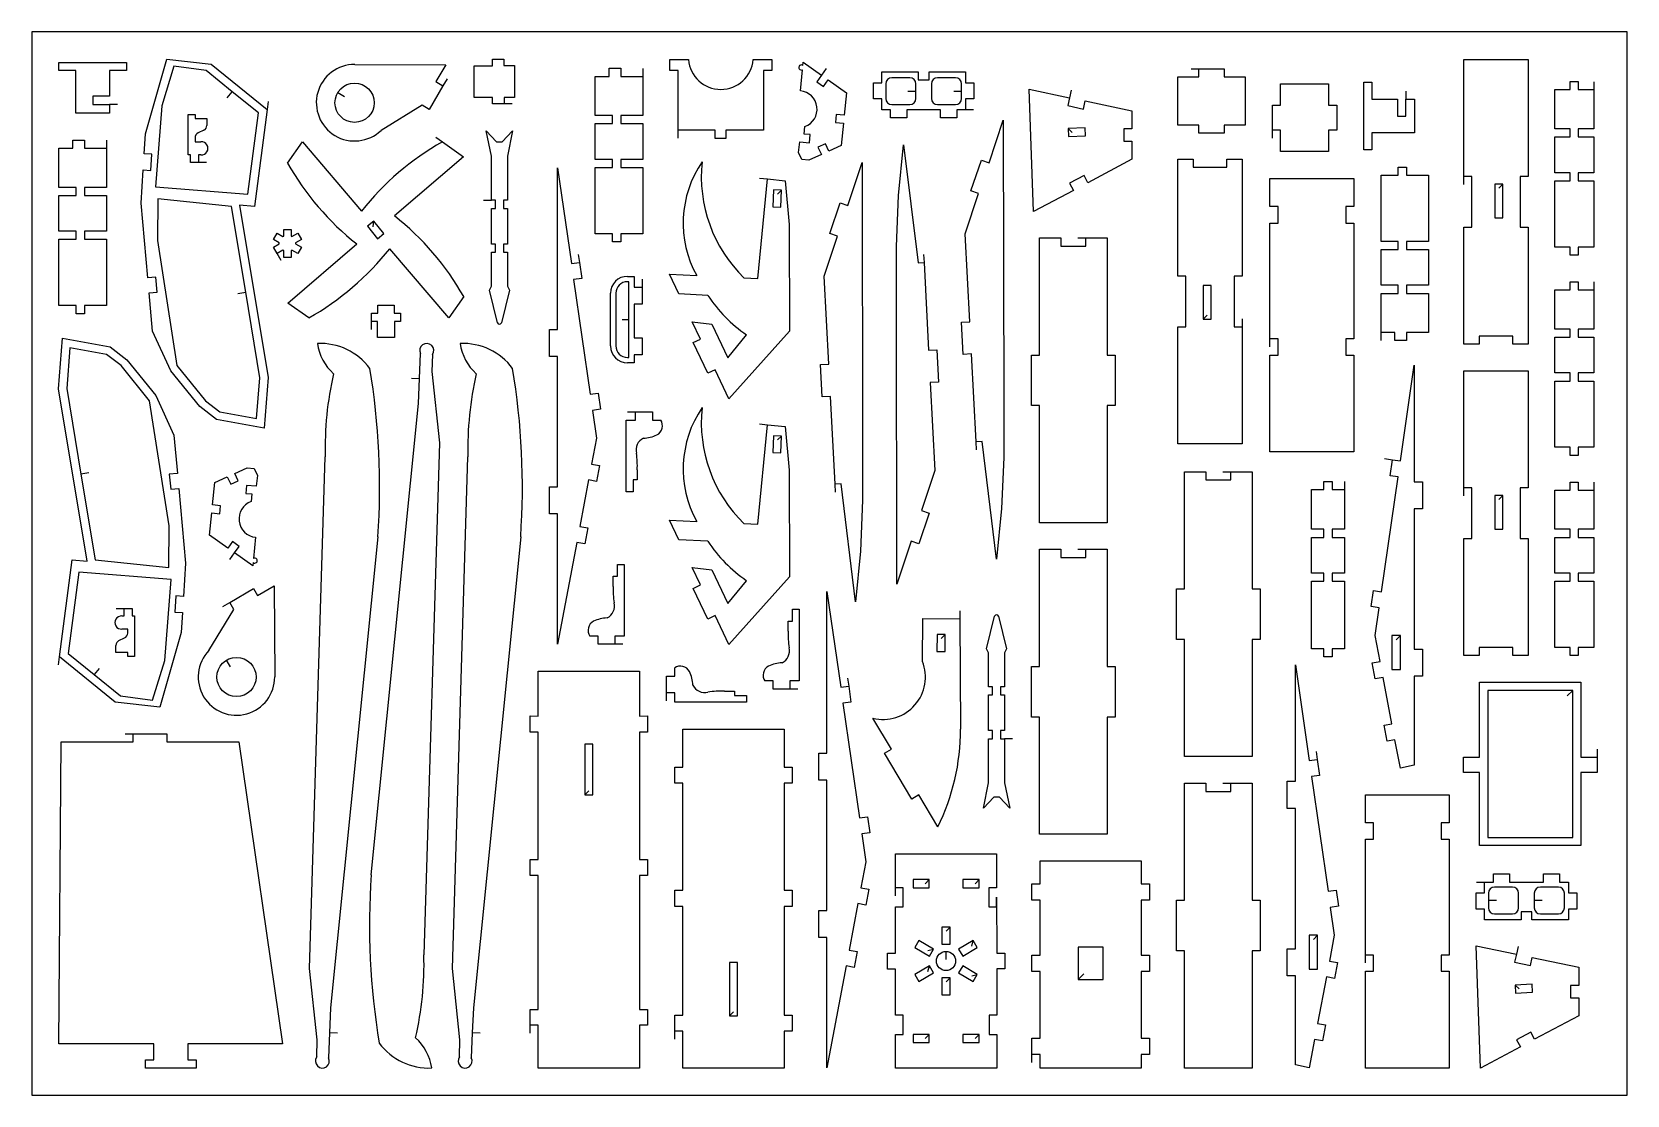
# Model space of a CAD drawing. Extents: x 0 to 600, y 0 to 400.
import ezdxf

# ---------------------------------------------------------------- set-up
doc = ezdxf.new("R2010")
doc.units = 0
doc.header["$MEASUREMENT"] = 0
doc.layers.add('DEFAULT', color=7, linetype='Continuous')
doc.layers.add('Layer1', color=150, linetype='Continuous')

msp = doc.modelspace()

# ---------------------------------------------------------------- linework, layer by layer
at = {"layer": 'DEFAULT'}
for p, q in [((10.1777, 385.4569), (10.1777, 388.5049)), ((10.1777, 388.5049), (35.5777, 388.5049)), ((16.5277, 385.4569), (10.1777, 385.4569)), ((16.5277, 369.479), (16.5277, 385.4569)), ((35.5777, 385.4569), (29.2277, 385.4569)), ((29.2277, 385.4569), (29.2277, 375.7978)), ((35.5777, 388.5049), (35.5777, 385.4569)), ((42.6801, 361.6898), (50.7236, 389.7409)), ((53.4309, 387.0684), (48.8713, 372.2217)), ((50.7236, 389.7409), (67.4884, 387.85)), ((65.5658, 385.485), (53.4309, 387.0684)), ((75.3846, 377.5028), (65.5658, 385.485)), ((67.4884, 387.85), (88.4459, 370.8127)), ((121.4522, 387.7471), (155.6787, 387.5555)), ((155.6787, 387.5555), (151.988, 381.2899)), ((166.3038, 375.3154), (166.3038, 387.2057)), ((166.3038, 387.2057), (173.2301, 387.2057)), ((173.2301, 387.2057), (173.2301, 389.7205)), ((173.2301, 389.7205), (177.5629, 389.7205)), ((177.5629, 389.7205), (177.5629, 387.3474)), ((177.5629, 387.3474), (181.5683, 387.3474)), ((181.5683, 387.3474), (181.5683, 375.3153)), ((217.1695, 383.2807), (217.1695, 386.3287)), ((217.1695, 386.3287), (221.4669, 386.3287)), ((221.4669, 386.3287), (221.4669, 383.2807)), ((229.8125, 386.2807), (229.8125, 383.2808)), ((239.9903, 385.5226), (239.9903, 389.5866)), ((239.9903, 389.5866), (246.9255, 389.5866)), ((243.0383, 385.5226), (239.9903, 385.5226)), ((243.0383, 363.0005), (243.0383, 385.5226)), ((271.3191, 389.5866), (278.2544, 389.5866)), ((278.2544, 385.5226), (275.2064, 385.5226)), ((275.2064, 385.5226), (275.2064, 363.0005)), ((278.2544, 389.5866), (278.2544, 385.5226)), ((289.1047, 377.8535), (289.8676, 385.7765)), ((290.0197, 387.3566), (290.1427, 388.6339)), ((290.1427, 388.6339), (297.0027, 383.7407)), ((298.7449, 386.183), (297.0027, 383.7408)), ((319.6418, 380.8907), (319.6418, 384.9801)), ((319.6418, 384.9801), (333.3872, 384.9801)), ((333.3872, 384.9801), (333.3872, 381.9321)), ((337.4512, 381.9321), (337.4512, 384.9801)), ((337.4512, 384.9801), (351.1965, 384.9801)), ((351.1965, 384.9801), (351.1965, 380.8907)), ((435.9756, 386.1232), (438.9756, 386.1232)), ((438.9756, 386.1232), (448.4243, 386.1232)), ((438.9756, 383.0752), (438.9756, 386.1232)), ((448.4243, 386.1232), (448.4243, 383.0752)), ((538.5961, 345.6032), (538.5961, 389.6613)), ((538.5961, 389.6613), (562.8065, 389.6613)), ((562.8065, 389.6613), (562.8065, 345.6032)), ((154.6142, 379.7428), (149.3803, 370.8574)), ((151.988, 381.2899), (154.6142, 379.7429)), ((156.1368, 382.3277), (154.6142, 379.7428)), ((211.9192, 368.5487), (211.9192, 383.2807)), ((211.9192, 383.2807), (217.1695, 383.2807)), ((221.4669, 383.2807), (229.8125, 383.2807)), ((229.8125, 383.2808), (229.8125, 368.5488)), ((297.0027, 383.7408), (295.2328, 381.2592)), ((295.2328, 381.2592), (297.7143, 379.4893)), ((297.7143, 379.4893), (299.4843, 381.9708)), ((299.4843, 381.9708), (306.3442, 377.0775)), ((316.5213, 374.7947), (316.5213, 380.8907)), ((316.5213, 380.8907), (319.6418, 380.8907)), ((321.1308, 380.454), (321.1308, 374.9207)), ((330.1839, 382.74), (323.4168, 382.74)), ((332.4699, 377.6874), (332.4699, 380.454)), ((333.3872, 381.9321), (337.4512, 381.9321)), ((338.3685, 380.454), (338.3685, 374.9207)), ((347.4215, 382.74), (340.6545, 382.74)), ((349.7075, 377.6874), (349.7075, 380.454)), ((351.1965, 380.8907), (354.3171, 380.8907)), ((354.3171, 380.8907), (354.3171, 374.7947)), ((376.7785, 332.4147), (375.1311, 378.4119)), ((375.1311, 378.4119), (390.2374, 375.2033)), ((390.8774, 378.1341), (390.2374, 375.2032)), ((431, 364.9609), (431, 383.0752)), ((431, 383.0752), (438.9756, 383.0752)), ((448.4243, 383.0752), (456.3999, 383.0752)), ((456.3999, 383.0752), (456.3999, 364.9609)), ((469.6257, 372.4294), (469.6257, 380.4049)), ((469.6257, 380.4049), (487.7401, 380.4049)), ((487.7401, 380.4049), (487.7401, 372.4294)), ((500.9655, 355.654), (500.9655, 381.054)), ((500.9655, 381.054), (504.0135, 381.054)), ((504.0135, 381.054), (504.0135, 374.7039)), ((572.8113, 363.5356), (572.8113, 378.2675)), ((572.8113, 378.2675), (578.6049, 378.2675)), ((578.6049, 378.2675), (578.6049, 381.3156)), ((578.6049, 381.3156), (581.6528, 381.3156)), ((581.6528, 381.3156), (581.6528, 378.2675)), ((581.6528, 378.2675), (587.4464, 378.2675)), ((587.4464, 381.2675), (587.4464, 378.2675)), ((587.4464, 378.2675), (587.4464, 363.5356)), ((29.2277, 375.7978), (22.8777, 375.7978)), ((22.8777, 375.7978), (22.8777, 372.6553)), ((22.8777, 372.6553), (29.2277, 372.6553)), ((32.2277, 372.6553), (29.2277, 372.6553)), ((29.2277, 372.6553), (29.2277, 369.479)), ((48.8713, 372.2217), (46.4297, 341.7189)), ((73.4922, 375.1749), (75.3846, 377.5028)), ((85.2035, 369.5206), (75.3846, 377.5028)), ((88.8341, 373.7875), (88.4459, 370.8127)), ((117.5928, 375.5794), (115.0079, 377.102)), ((146.754, 372.4043), (131.3297, 362.9604)), ((149.3803, 370.8574), (146.754, 372.4043)), ((173.1997, 375.3154), (166.3038, 375.3154)), ((173.1997, 372.9931), (173.1997, 375.3154)), ((177.6638, 372.9931), (173.1997, 372.9931)), ((181.5683, 375.3153), (177.6638, 375.3153)), ((177.6638, 375.3153), (177.6638, 372.993)), ((180.6638, 372.9931), (177.6638, 372.9931)), ((306.3442, 377.0775), (305.5367, 368.6899)), ((319.6418, 374.7947), (316.5213, 374.7947)), ((319.6418, 370.7053), (319.6418, 374.7947)), ((323.4168, 372.6347), (330.1839, 372.6347)), ((329.4699, 377.6874), (332.4699, 377.6874)), ((332.4699, 374.9207), (332.4699, 377.6874)), ((340.6545, 372.6347), (347.4215, 372.6347)), ((346.7075, 377.6874), (349.7075, 377.6874)), ((349.7075, 374.9207), (349.7075, 377.6874)), ((354.3171, 374.7947), (351.1965, 374.7947)), ((351.1965, 374.7947), (351.1965, 370.7053)), ((390.2374, 375.2032), (389.5968, 372.2691)), ((389.5968, 372.2691), (395.551, 370.9879)), ((395.551, 370.9879), (396.1916, 374.0134)), ((396.1916, 374.0134), (413.6774, 370.3472)), ((466.5777, 362.9806), (466.5777, 372.4294)), ((466.5777, 372.4294), (469.6257, 372.4294)), ((487.7401, 372.4294), (490.7881, 372.4294)), ((490.7881, 372.4294), (490.7881, 362.9806)), ((504.0135, 374.7039), (513.6727, 374.7039)), ((513.6727, 374.7039), (513.6727, 368.3539)), ((516.8152, 377.704), (516.8152, 374.704)), ((516.8152, 374.704), (519.9915, 374.704)), ((516.8152, 368.3539), (516.8152, 374.7039)), ((519.9915, 374.704), (519.9915, 362.004)), ((29.2277, 369.479), (16.5277, 369.479)), ((58.8072, 353.7038), (58.8072, 368.9571)), ((58.8072, 368.9571), (61.3708, 368.9571)), ((61.3708, 368.9571), (61.3708, 367.4331)), ((61.3708, 367.4331), (65.813, 367.4331)), ((65.813, 367.4331), (65.813, 364.8051)), ((81.2124, 338.9346), (85.2035, 369.5206)), ((88.4459, 370.8127), (83.6834, 334.3151)), ((218.4189, 368.5487), (211.9192, 368.5487)), ((218.4189, 365.5007), (218.4189, 368.5487)), ((229.8125, 368.5488), (221.4669, 368.5488)), ((221.4669, 368.5488), (221.4669, 365.5008)), ((302.5027, 368.9821), (302.2105, 365.9481)), ((305.5367, 368.6899), (302.5027, 368.9821)), ((322.9699, 370.7053), (319.6418, 370.7053)), ((322.9699, 367.6573), (322.9699, 370.7053)), ((329.054, 367.6573), (322.9699, 367.6573)), ((341.7844, 370.7053), (329.054, 370.7053)), ((329.054, 370.7053), (329.054, 367.6573)), ((341.7844, 367.6573), (341.7844, 370.7053)), ((347.8685, 367.6573), (341.7844, 367.6573)), ((351.1965, 370.7053), (347.8685, 370.7053)), ((347.8685, 370.7053), (347.8685, 367.6573)), ((354.1965, 370.7053), (351.1965, 370.7053)), ((359.9999, 350.7028), (365.3824, 366.8384)), ((365.3824, 366.8384), (365.5244, 258.794)), ((413.6774, 370.3472), (413.6774, 363.4724)), ((513.6727, 368.3539), (516.8152, 368.3539)), ((42.2171, 354.1509), (42.6801, 361.6898)), ((61.3708, 360.1276), (61.3708, 358.6501)), ((64.6519, 362.9692), (62.5319, 361.9635)), ((151.9303, 360.3673), (154.3825, 358.6393)), ((172.8194, 353.2397), (170.907, 362.821)), ((170.907, 362.821), (174.7935, 358.6044)), ((176.8727, 358.6044), (180.7592, 362.821)), ((180.7592, 362.821), (178.8468, 353.2397)), ((211.9192, 352.0353), (211.9192, 365.5007)), ((211.9192, 365.5007), (218.4189, 365.5007)), ((221.4669, 365.5008), (229.8125, 365.5008)), ((229.8125, 365.5008), (229.8125, 352.0353)), ((243.0383, 360.0005), (243.0383, 363.0005)), ((256.9657, 363.0005), (243.0383, 363.0005)), ((256.9657, 359.9525), (256.9657, 363.0005)), ((275.2064, 363.0005), (261.0297, 363.0005)), ((261.0297, 363.0005), (261.0297, 359.9525)), ((290.5107, 361.5549), (290.7838, 364.3917)), ((292.7556, 361.3387), (290.5107, 361.5549)), ((292.4634, 358.3048), (292.7556, 361.3387)), ((302.2105, 365.9481), (305.2444, 365.6559)), ((305.2444, 365.6559), (304.4369, 357.2683)), ((396.1916, 363.9354), (389.7798, 363.6555)), ((391.3362, 362.2101), (389.7798, 363.6555)), ((389.7798, 363.6555), (389.8713, 360.6353)), ((389.8713, 360.6353), (396.2832, 360.9098)), ((396.2832, 360.9098), (396.1916, 363.9354)), ((413.6774, 363.4724), (410.6573, 363.4724)), ((410.6573, 363.4724), (410.6573, 358.8911)), ((438.9756, 364.9609), (431, 364.9609)), ((438.9756, 361.9129), (438.9756, 364.9609)), ((448.4243, 361.9129), (438.9756, 361.9129)), ((456.3999, 364.9609), (448.4243, 364.9609)), ((448.4243, 364.9609), (448.4243, 361.9129)), ((466.5777, 359.9806), (466.5777, 362.9806)), ((469.6257, 362.9806), (466.5777, 362.9806)), ((469.6257, 355.005), (469.6257, 362.9806)), ((490.7881, 362.9806), (487.7401, 362.9806)), ((487.7401, 362.9806), (487.7401, 355.005)), ((519.9915, 362.004), (504.0135, 362.004)), ((504.0135, 362.004), (504.0135, 355.654)), ((578.6049, 363.5356), (572.8113, 363.5356)), ((572.8113, 347.0222), (572.8113, 360.4875)), ((572.8113, 360.4875), (578.6049, 360.4875)), ((578.6049, 360.4875), (578.6049, 363.5356)), ((587.4464, 363.5356), (581.6529, 363.5356)), ((581.6529, 363.5356), (581.6529, 360.4875)), ((581.6529, 360.4875), (587.4464, 360.4875)), ((587.4464, 360.4875), (587.4464, 347.0222)), ((10.1777, 341.5212), (10.1777, 356.2532)), ((10.1777, 356.2532), (15.4281, 356.2532)), ((15.4281, 356.2532), (15.4281, 359.3012)), ((15.4281, 359.3012), (19.7255, 359.3012)), ((19.7255, 359.3012), (19.7255, 356.2532)), ((19.7255, 356.2532), (28.0711, 356.2532)), ((28.0711, 359.2532), (28.0711, 356.2532)), ((28.0711, 356.2532), (28.0711, 341.5212)), ((45.1104, 353.9702), (42.2171, 354.1509)), ((61.3708, 358.6501), (63.5919, 358.6501)), ((96.1518, 350.6198), (101.7647, 358.5848)), ((101.7647, 358.5848), (123.9678, 332.5855)), ((154.3825, 358.6393), (162.3476, 353.0262)), ((174.7935, 358.6044), (176.8727, 358.6044)), ((261.0297, 359.9525), (256.9657, 359.9525)), ((288.3932, 354.5645), (288.7875, 358.6587)), ((289.5894, 351.9398), (288.3932, 354.5645)), ((288.7875, 358.6587), (292.4634, 358.3048)), ((298.4384, 357.8842), (295.6649, 356.6202)), ((295.6649, 356.6202), (296.9287, 353.8467)), ((299.7024, 355.1107), (298.4384, 357.8842)), ((304.4369, 357.2683), (299.7024, 355.1107)), ((326.015, 338.4101), (327.8465, 357.482)), ((327.8465, 357.482), (333.2916, 313.1628)), ((410.6573, 358.8911), (413.6774, 358.8911)), ((413.6774, 358.8911), (413.6774, 352.1132)), ((487.7401, 355.005), (469.6257, 355.005)), ((504.0135, 355.654), (500.9655, 355.654)), ((41.075, 335.552), (41.8435, 348.0664)), ((41.8435, 348.0664), (44.7304, 347.8861)), ((44.7304, 347.8861), (45.1104, 353.9702)), ((59.6756, 353.7038), (58.8072, 353.7038)), ((59.6756, 350.8606), (59.6756, 353.7038)), ((62.7236, 350.8606), (59.6756, 350.8606)), ((63.5919, 353.7038), (62.7236, 353.7038)), ((62.7236, 353.7038), (62.7236, 350.8606)), ((65.7236, 350.8606), (62.7236, 350.8606)), ((162.3476, 353.0262), (136.3483, 330.8232)), ((172.8194, 336.6511), (172.8194, 353.2397)), ((178.8468, 353.2397), (178.8468, 336.6511)), ((197.7099, 288.0017), (197.7099, 348.9138)), ((197.7099, 348.9138), (202.9024, 312.8531)), ((218.4189, 352.0353), (211.9192, 352.0353)), ((211.9192, 324.0483), (211.9192, 348.9873)), ((211.9192, 348.9873), (218.4189, 348.9873)), ((218.4189, 348.9873), (218.4189, 352.0353)), ((229.8125, 352.0353), (221.4669, 352.0353)), ((221.4669, 352.0353), (221.4669, 348.9873)), ((221.4669, 348.9873), (229.8125, 348.9873)), ((229.8125, 348.9873), (229.8125, 324.0483)), ((292.1942, 351.689), (289.5894, 351.9398)), ((296.9287, 353.8467), (292.1942, 351.689)), ((306.9359, 334.7319), (312.3185, 350.8675)), ((312.3185, 350.8675), (312.4604, 242.8231)), ((353.1844, 340.1458), (357.1093, 351.6837)), ((357.1093, 351.6837), (359.9999, 350.7028)), ((413.6774, 352.1132), (397.1068, 343.2249)), ((431, 308.1082), (431, 352.1664)), ((431, 352.1664), (436.7551, 352.1664)), ((436.7551, 352.1664), (436.7551, 349.1183)), ((436.7551, 349.1183), (449.4551, 349.1183)), ((449.4551, 349.1183), (449.4551, 352.1664)), ((449.4551, 352.1664), (455.2103, 352.1664)), ((455.2103, 352.1664), (455.2103, 308.1082)), ((513.9372, 346.0998), (513.9372, 349.1485)), ((513.9372, 349.1485), (516.9859, 349.1485)), ((516.9859, 349.1485), (516.9859, 346.0998)), ((272.9908, 307.2278), (276.6567, 344.6772)), ((273.671, 344.9694), (276.6567, 344.6772)), ((276.6567, 344.6772), (283.3871, 344.0183)), ((283.3871, 344.0183), (284.806, 327.5717)), ((395.734, 345.9759), (390.3289, 343.0419)), ((390.3289, 343.0419), (391.7933, 340.3824)), ((397.1068, 343.2249), (395.734, 345.9759)), ((465.684, 334.2498), (465.684, 344.8271)), ((465.684, 344.8271), (497.2631, 344.8271)), ((497.2631, 344.8271), (497.2631, 334.2498)), ((507.4407, 321.1801), (507.4407, 346.0998)), ((507.4407, 346.0998), (513.9372, 346.0998)), ((516.9859, 346.0998), (525.3306, 346.0998)), ((525.3306, 346.0998), (525.3306, 321.1801)), ((538.5961, 342.6032), (538.5961, 345.6032)), ((541.6441, 345.6032), (538.5961, 345.6032)), ((541.6441, 326.5533), (541.6441, 345.6032)), ((553.3138, 342.7666), (550.2659, 342.7666)), ((550.2659, 342.7666), (550.2659, 330.0666)), ((551.7899, 341.2426), (553.3138, 342.7666)), ((553.3138, 330.0666), (553.3138, 342.7666)), ((562.8065, 345.6032), (559.7585, 345.6032)), ((559.7585, 345.6032), (559.7585, 326.5533)), ((578.6049, 347.0222), (572.8113, 347.0222)), ((572.8113, 319.0352), (572.8113, 343.9742)), ((572.8113, 343.9742), (578.6049, 343.9742)), ((578.6049, 343.9742), (578.6049, 347.0222)), ((587.4464, 347.0222), (581.6529, 347.0222)), ((581.6529, 347.0222), (581.6529, 343.9742)), ((581.6529, 343.9742), (587.4464, 343.9742)), ((587.4464, 343.9742), (587.4464, 319.0352)), ((16.6775, 341.5212), (10.1777, 341.5212)), ((10.1778, 325.0078), (10.1778, 338.4732)), ((10.1778, 338.4732), (16.6775, 338.4732)), ((16.6775, 338.4732), (16.6775, 341.5212)), ((28.0711, 341.5212), (19.7255, 341.5212)), ((19.7255, 341.5212), (19.7255, 338.4732)), ((19.7255, 338.4732), (28.0711, 338.4732)), ((28.0711, 338.4732), (28.0711, 325.0078)), ((46.4297, 341.7189), (81.2124, 338.9346)), ((47.3513, 337.2338), (47.2259, 321.5264)), ((75.094, 334.2645), (47.3513, 337.2338)), ((169.8192, 336.6509), (172.8192, 336.6509)), ((174.3432, 336.6511), (172.8192, 336.6511)), ((174.3432, 333.6031), (174.3432, 336.6511)), ((178.8468, 336.6511), (177.3228, 336.6511)), ((177.3228, 336.6511), (177.3228, 333.6031)), ((278.9515, 340.5378), (278.6703, 334.194)), ((281.9965, 340.4029), (278.9515, 340.5378)), ((280.4065, 338.9478), (281.9965, 340.4029)), ((281.7153, 334.0591), (281.9965, 340.4029)), ((325.1791, 319.2489), (326.015, 338.4101)), ((351.048, 324.0305), (356.0667, 339.1645)), ((356.0667, 339.1645), (353.1844, 340.1458)), ((391.7933, 340.3824), (376.7785, 332.4147)), ((43.6019, 307.4973), (41.075, 335.552)), ((80.4233, 302.0447), (75.094, 334.2645)), ((83.6834, 334.3151), (78.1011, 334.7619)), ((78.1011, 334.7619), (88.8208, 269.954)), ((172.8192, 320.1375), (172.8192, 333.6031)), ((172.8192, 333.6031), (174.3432, 333.6031)), ((177.3228, 333.6031), (178.8468, 333.6031)), ((178.8468, 333.6031), (178.8468, 320.1375)), ((278.6703, 334.194), (281.7153, 334.0591)), ((300.1203, 324.1749), (304.0452, 335.7128)), ((304.0452, 335.7128), (306.9359, 334.7319)), ((468.8036, 334.2498), (465.684, 334.2498)), ((468.8036, 328.0919), (468.8036, 334.2498)), ((497.2631, 334.2498), (494.225, 334.2498)), ((494.225, 334.2498), (494.225, 328.0919)), ((550.2659, 330.0666), (553.3138, 330.0666)), ((16.6775, 325.0078), (10.1778, 325.0078)), ((16.6775, 321.9598), (16.6775, 325.0078)), ((28.0711, 325.0078), (19.7255, 325.0078)), ((19.7255, 325.0078), (19.7255, 321.9598)), ((90.8458, 321.8763), (92.2174, 324.2519)), ((92.2174, 324.2519), (94.3818, 323.0023)), ((94.7307, 323.2038), (94.7307, 325.703)), ((94.7307, 325.703), (97.4739, 325.703)), ((97.4739, 325.703), (97.4739, 323.2038)), ((97.8227, 323.0023), (99.9871, 324.2519)), ((99.9871, 324.2519), (101.3587, 321.8763)), ((128.5504, 328.8486), (126.1754, 326.9381)), ((126.1754, 326.9381), (130.0034, 322.1795)), ((128.3181, 326.7058), (128.5504, 328.8486)), ((132.3783, 324.09), (128.5504, 328.8486)), ((130.0034, 322.1795), (132.3783, 324.09)), ((218.4189, 324.0483), (211.9192, 324.0483)), ((218.4189, 321.0003), (218.4189, 324.0483)), ((229.8125, 324.0483), (221.4669, 324.0483)), ((221.4669, 324.0483), (221.4669, 321.0003)), ((284.806, 327.5717), (284.9341, 287.408)), ((303.0027, 323.1936), (300.1203, 324.1749)), ((352.78, 290.9821), (351.048, 324.0305)), ((465.684, 284.4828), (465.684, 328.0919)), ((465.684, 328.0919), (468.8036, 328.0919)), ((494.225, 328.0919), (497.2631, 328.0919)), ((497.2631, 328.0919), (497.2631, 284.4828)), ((538.5961, 282.4951), (538.5961, 326.5533)), ((538.5961, 326.5533), (541.6441, 326.5533)), ((559.7585, 326.5533), (562.8065, 326.5533)), ((562.8065, 326.5533), (562.8065, 282.4951)), ((10.1778, 297.0208), (10.1778, 321.9598)), ((10.1778, 321.9598), (16.6775, 321.9598)), ((19.7255, 321.9598), (28.0711, 321.9598)), ((28.0711, 321.9598), (28.0711, 297.0208)), ((47.2259, 321.5264), (54.5733, 274.4627)), ((93.0102, 320.6266), (90.8458, 321.8763)), ((90.8458, 318.9742), (93.0102, 320.2238)), ((92.2174, 316.5985), (90.8458, 318.9742)), ((93.0102, 320.2238), (93.0102, 320.6266)), ((94.3818, 323.0023), (94.7307, 323.2038)), ((96.2062, 298.0019), (122.2054, 320.205)), ((97.4739, 323.2038), (97.8227, 323.0023)), ((101.3587, 321.8763), (99.1943, 320.6266)), ((99.1943, 320.6266), (99.1943, 320.2238)), ((99.1943, 320.2238), (101.3587, 318.9742)), ((101.3587, 318.9742), (99.9871, 316.5985)), ((156.7891, 292.4434), (134.586, 318.4427)), ((174.3432, 320.1375), (172.8192, 320.1375)), ((174.3432, 317.0895), (174.3432, 320.1375)), ((178.8468, 320.1375), (177.3228, 320.1375)), ((177.3228, 320.1375), (177.3228, 317.0895)), ((221.4669, 321.0003), (218.4189, 321.0003)), ((297.9841, 308.0596), (303.0027, 323.1936)), ((325.1744, 300.2728), (325.1791, 319.2489)), ((379.0072, 278.4406), (379.0072, 322.491)), ((379.0072, 322.491), (386.9828, 322.491)), ((386.9828, 322.491), (386.9828, 319.443)), ((386.9828, 319.443), (396.4315, 319.443)), ((393.4316, 322.491), (396.4316, 322.491)), ((396.4315, 319.443), (396.4315, 322.491)), ((396.4316, 322.491), (404.4072, 322.491)), ((404.4072, 322.491), (404.4072, 278.4406)), ((513.9372, 321.1801), (507.4407, 321.1801)), ((507.4407, 304.6804), (507.4407, 318.1347)), ((507.4407, 318.1347), (513.9372, 318.1347)), ((513.9372, 318.1347), (513.9372, 321.1801)), ((525.3306, 321.1801), (516.9859, 321.1801)), ((516.9859, 321.1801), (516.9859, 318.1347)), ((516.9859, 318.1347), (525.3306, 318.1347)), ((525.3306, 318.1347), (525.3306, 304.6804)), ((578.6049, 319.0352), (572.8113, 319.0352)), ((578.6049, 315.9872), (578.6049, 319.0352)), ((587.4464, 319.0352), (581.6529, 319.0352)), ((581.6529, 319.0352), (581.6529, 315.9872)), ((94.3818, 317.8481), (92.2174, 316.5985)), ((93.7174, 314.0004), (92.2174, 316.5985)), ((94.7307, 317.6467), (94.3818, 317.8481)), ((94.7307, 315.1474), (94.7307, 317.6467)), ((97.4739, 315.1474), (94.7307, 315.1474)), ((97.8227, 317.8481), (97.4739, 317.6467)), ((97.4739, 317.6467), (97.4739, 315.1474)), ((99.9871, 316.5985), (97.8227, 317.8481)), ((172.8192, 304.3895), (172.8192, 317.0895)), ((172.8192, 317.0895), (174.3432, 317.0895)), ((177.3228, 317.0895), (178.8468, 317.0895)), ((178.8468, 317.0895), (178.8468, 304.3895)), ((202.9024, 312.8531), (205.9193, 313.2875)), ((205.4917, 316.2569), (205.9193, 313.2875)), ((205.9193, 313.2875), (206.7881, 307.2538)), ((333.2916, 313.1628), (335.5502, 313.2812)), ((335.3931, 316.2771), (335.5502, 313.2812)), ((335.5502, 313.2812), (337.2821, 280.2328)), ((581.6529, 315.9872), (578.6049, 315.9872)), ((46.6376, 307.7707), (43.6019, 307.4973)), ((47.1521, 302.0589), (46.6376, 307.7707)), ((206.7881, 307.2538), (203.7712, 306.8193)), ((203.7712, 306.8193), (209.9865, 263.656)), ((223.9878, 308.0369), (226.4985, 308.0369)), ((224.4665, 306.0049), (223.9878, 306.0049)), ((224.4665, 291.7595), (224.4665, 306.0049)), ((226.4985, 308.0369), (226.4985, 303.942)), ((229.5465, 306.942), (229.5465, 303.942)), ((243.3488, 301.3947), (239.8153, 308.8117)), ((239.8153, 308.8117), (250.0379, 308.3237)), ((267.8384, 307.4738), (272.9908, 307.2278)), ((299.716, 275.0112), (297.9841, 308.0596)), ((434.048, 308.1082), (431, 308.1082)), ((434.048, 289.0582), (434.048, 308.1082)), ((455.2103, 308.1082), (452.1623, 308.1082)), ((452.1623, 308.1082), (452.1623, 289.0582)), ((44.1164, 301.7855), (47.1521, 302.0589)), ((45.4116, 287.4054), (44.1164, 301.7855)), ((77.4636, 301.5552), (80.4233, 302.0447)), ((85.7527, 269.8249), (80.4233, 302.0447)), ((162.402, 300.4084), (156.7891, 292.4434)), ((172.065, 302.8733), (172.8192, 304.3895)), ((175.0931, 290.58), (172.065, 302.8733)), ((179.601, 302.8733), (176.5729, 290.58)), ((178.8468, 304.3895), (179.601, 302.8733)), ((217.6378, 281.832), (217.6378, 301.6869)), ((219.6698, 301.6869), (219.6698, 281.832)), ((226.4985, 303.942), (229.5465, 303.942)), ((229.5465, 303.942), (229.5465, 297.592)), ((254.2112, 300.8762), (243.3488, 301.3947)), ((325.3164, 192.2284), (325.1744, 300.2728)), ((443.5406, 304.5948), (440.4926, 304.5948)), ((440.4926, 304.5948), (440.4926, 291.8948)), ((443.5406, 291.8948), (443.5406, 304.5948)), ((513.9372, 304.6804), (507.4407, 304.6804)), ((507.4407, 286.9115), (507.4407, 301.6317)), ((507.4407, 301.6317), (513.9372, 301.6317)), ((513.9372, 301.6317), (513.9372, 304.6804)), ((525.3306, 304.6804), (516.9859, 304.6804)), ((516.9859, 304.6804), (516.9859, 301.6317)), ((516.9859, 301.6317), (525.3306, 301.6317)), ((525.3306, 301.6317), (525.3306, 286.9115)), ((572.8113, 288.2057), (572.8113, 302.9377)), ((572.8113, 302.9377), (578.6048, 302.9377)), ((578.6048, 302.9377), (578.6048, 305.9856)), ((578.6048, 305.9856), (581.6528, 305.9856)), ((581.6528, 305.9856), (581.6528, 302.9376)), ((581.6528, 302.9376), (587.4463, 302.9376)), ((587.4464, 305.9376), (587.4464, 302.9376)), ((587.4464, 302.9376), (587.4464, 288.2056)), ((16.6775, 297.0208), (10.1778, 297.0208)), ((16.6775, 293.9728), (16.6775, 297.0208)), ((28.0711, 297.0208), (19.7255, 297.0208)), ((19.7255, 297.0208), (19.7255, 293.9728)), ((104.1712, 292.3889), (96.2062, 298.0019)), ((127.7323, 291.0963), (127.7323, 294.1573)), ((127.7323, 294.1573), (130.1346, 294.1573)), ((130.1346, 294.1573), (130.1346, 297.2054)), ((130.1346, 297.2054), (136.2417, 297.2054)), ((136.2417, 297.2054), (136.2417, 294.1573)), ((136.2417, 294.1573), (138.6439, 294.1573)), ((138.6439, 294.1573), (138.6439, 291.0963)), ((229.5465, 297.592), (226.4985, 297.592)), ((226.4985, 297.592), (226.4985, 284.892)), ((19.7255, 293.9728), (16.6775, 293.9728)), ((127.7323, 288.0963), (127.7323, 291.0963)), ((130.0183, 291.0963), (127.7323, 291.0963)), ((130.0183, 285.0003), (130.0183, 291.0963)), ((138.6439, 291.0963), (136.3579, 291.0963)), ((136.3579, 291.0963), (136.3579, 285.0003)), ((194.6619, 277.8417), (194.6619, 288.0017)), ((194.6619, 288.0017), (197.7099, 288.0017)), ((222.0681, 291.7595), (224.4665, 291.7595)), ((224.4665, 277.514), (224.4665, 291.7595)), ((251.4375, 284.4166), (248.3322, 290.9345)), ((248.3322, 290.9345), (255.7713, 290.0625)), ((255.7713, 290.0625), (261.8132, 277.3805)), ((349.6745, 290.8194), (352.78, 290.9821)), ((350.3111, 278.6712), (349.6745, 290.8194)), ((431, 245.0001), (431, 289.0582)), ((431, 289.0582), (434.048, 289.0582)), ((442.0165, 293.4188), (440.4926, 291.8948)), ((440.4926, 291.8948), (443.5406, 291.8948)), ((452.1623, 289.0582), (455.2103, 289.0582)), ((455.2103, 292.0582), (455.2103, 289.0582)), ((455.2103, 289.0582), (455.2103, 245.0001)), ((578.6048, 288.2057), (572.8113, 288.2057)), ((578.6048, 285.1577), (578.6048, 288.2057)), ((587.4464, 288.2056), (581.6528, 288.2056)), ((581.6528, 288.2056), (581.6528, 285.1576)), ((10.0184, 265.7418), (11.5392, 284.7408)), ((11.5392, 284.7408), (29.3903, 281.5309)), ((52.2031, 272.5463), (45.4116, 287.4054)), ((136.3579, 285.0003), (130.0183, 285.0003)), ((226.4985, 284.892), (229.5465, 284.892)), ((229.5465, 284.892), (229.5465, 278.542)), ((248.6859, 283.1056), (251.4375, 284.4166)), ((254.1897, 271.553), (248.6859, 283.1056)), ((261.8132, 277.3805), (268.8006, 286.0173)), ((284.9341, 287.408), (262.1389, 261.954)), ((465.684, 281.4828), (465.684, 284.4828)), ((468.8036, 284.4828), (465.684, 284.4828)), ((468.8036, 278.4167), (468.8036, 284.4828)), ((497.2631, 284.4828), (494.225, 284.4828)), ((494.225, 284.4828), (494.225, 278.4167)), ((507.4407, 283.9115), (507.4407, 286.9115)), ((512.6909, 286.9115), (507.4407, 286.9115)), ((512.6909, 283.8661), (512.6909, 286.9115)), ((516.9859, 283.8661), (512.6909, 283.8661)), ((525.3306, 286.9115), (516.9859, 286.9115)), ((516.9859, 286.9115), (516.9859, 283.8661)), ((544.3513, 282.4951), (538.5961, 282.4951)), ((557.0513, 285.5431), (544.3513, 285.5431)), ((544.3513, 285.5431), (544.3513, 282.4951)), ((557.0513, 282.4951), (557.0513, 285.5431)), ((562.8065, 282.4951), (557.0513, 282.4951)), ((572.8113, 271.6922), (572.8113, 285.1577)), ((572.8113, 285.1577), (578.6048, 285.1577)), ((581.6528, 285.1576), (587.4464, 285.1576)), ((587.4464, 285.1576), (587.4464, 271.6922)), ((14.3092, 281.1458), (13.0865, 265.8708)), ((28.1199, 278.6625), (14.3092, 281.1458)), ((33.557, 274.4778), (28.1199, 278.6625)), ((29.3903, 281.5309), (35.7011, 276.674)), ((35.7011, 276.674), (46.6361, 263.1494)), ((145.7994, 269.5648), (146.193, 278.957)), ((150.6347, 278.6087), (150.4391, 272.189)), ((197.7099, 277.8417), (194.6619, 277.8417)), ((197.7099, 228.8411), (197.7099, 277.8417)), ((223.9878, 277.514), (224.4665, 277.514)), ((229.5465, 278.542), (226.4985, 278.542)), ((226.4985, 278.542), (226.4985, 275.482)), ((337.2821, 280.2328), (340.3877, 280.3956)), ((340.3877, 280.3956), (341.0243, 268.2474)), ((353.4167, 278.834), (350.3111, 278.6712)), ((355.1487, 245.7857), (353.4167, 278.834)), ((375.9592, 259.3906), (375.9592, 278.4406)), ((375.9592, 278.4406), (379.0072, 278.4406)), ((404.4072, 278.4406), (407.4552, 278.4406)), ((407.4552, 278.4406), (407.4552, 259.3906)), ((465.684, 242.0001), (465.684, 278.4167)), ((465.684, 278.4167), (468.8036, 278.4167)), ((494.225, 278.4167), (497.2631, 278.4167)), ((497.2631, 278.4167), (497.2631, 242.0001)), ((44.2659, 261.233), (33.557, 274.4778)), ((63.1381, 259.0217), (52.2031, 272.5463)), ((54.5733, 274.4627), (65.2821, 261.2178)), ((150.4391, 272.189), (153.3031, 245.358)), ((226.4985, 275.482), (223.9878, 275.482)), ((256.9413, 272.864), (254.1897, 271.553)), ((262.1389, 261.954), (256.9413, 272.864)), ((296.6105, 274.8485), (299.716, 275.0112)), ((297.2472, 262.7003), (296.6105, 274.8485)), ((514.7469, 238.5969), (519.9395, 274.6576)), ((519.9395, 274.6576), (519.9395, 230.7796)), ((538.5959, 228.4354), (538.5959, 272.4936)), ((538.5959, 272.4936), (562.8063, 272.4936)), ((562.8063, 272.4936), (562.8063, 228.4354)), ((578.6049, 271.6922), (572.8113, 271.6922)), ((578.6049, 268.6442), (578.6049, 271.6922)), ((587.4464, 271.6922), (581.6528, 271.6922)), ((581.6528, 271.6922), (581.6528, 268.6442)), ((20.7381, 200.9337), (10.0184, 265.7418)), ((13.0865, 265.8708), (18.4158, 233.651)), ((84.53, 254.5499), (85.7527, 269.8249)), ((88.8208, 269.954), (87.3, 250.9549)), ((142.802, 269.6904), (145.7994, 269.5648)), ((145.4057, 260.1726), (145.7995, 269.5648)), ((209.9865, 263.656), (213.0034, 264.0904)), ((213.0034, 264.0904), (213.8723, 258.0566)), ((341.0243, 268.2474), (337.9188, 268.0847)), ((337.9188, 268.0847), (339.6508, 235.0363)), ((572.8113, 243.7052), (572.8113, 268.6442)), ((572.8113, 268.6442), (578.6049, 268.6442)), ((581.6528, 268.6442), (587.4464, 268.6442)), ((587.4464, 268.6442), (587.4464, 243.7052)), ((51.6133, 214.1693), (44.2659, 261.233)), ((46.6361, 263.1494), (53.4276, 248.2904)), ((69.4489, 254.1647), (63.1381, 259.0217)), ((65.2821, 261.2178), (70.7193, 257.0331)), ((127.6086, 82.8746), (145.4057, 260.1726)), ((213.8723, 258.0566), (210.8553, 257.6222)), ((300.3527, 262.8631), (297.2472, 262.7003)), ((302.0847, 229.8147), (300.3527, 262.8631)), ((365.5244, 258.794), (365.5197, 239.8179)), ((379.0072, 259.3906), (375.9592, 259.3906)), ((379.0072, 215.345), (379.0072, 259.3906)), ((407.4552, 259.3906), (404.4072, 259.3906)), ((404.4072, 259.3906), (404.4072, 215.345)), ((87.3, 250.9549), (69.4489, 254.1647)), ((70.7193, 257.0331), (84.53, 254.5499)), ((210.8553, 257.6222), (212.3636, 247.1475)), ((223.5661, 226.9925), (223.5661, 253.9727)), ((223.5661, 253.9727), (227.0496, 253.9727)), ((224.0496, 257.0207), (227.0496, 257.0207)), ((227.0496, 257.0207), (233.3996, 257.0207)), ((227.0496, 253.9727), (227.0496, 257.0207)), ((233.3996, 257.0207), (233.3996, 253.9727)), ((233.3996, 253.9727), (236.5078, 253.9727)), ((272.9908, 214.749), (276.6567, 252.1983)), ((273.671, 252.4905), (276.6567, 252.1983)), ((276.6567, 252.1983), (283.3871, 251.5394)), ((53.4276, 248.2904), (54.7228, 233.9103)), ((212.3636, 247.1475), (210.5237, 237.416)), ((278.9515, 248.0589), (278.6703, 241.7151)), ((281.9965, 247.924), (278.9515, 248.0589)), ((280.4065, 246.4689), (281.9965, 247.924)), ((281.7153, 241.5802), (281.9965, 247.924)), ((283.3871, 251.5394), (284.806, 235.0928)), ((104.4682, 47.6057), (110.3355, 240.177)), ((153.3031, 245.358), (147.4357, 52.7867)), ((158.1495, 47.6057), (164.0169, 240.177)), ((278.6703, 241.7151), (281.7153, 241.5802)), ((312.4604, 242.8231), (312.4557, 223.847)), ((357.4072, 245.904), (355.1487, 245.7856)), ((355.3057, 242.7898), (355.1487, 245.7857)), ((362.8523, 201.5848), (357.4072, 245.904)), ((455.2103, 245.0001), (431, 245.0001)), ((497.2631, 242.0001), (465.684, 242.0001)), ((578.6049, 243.7052), (572.8113, 243.7052)), ((578.6049, 240.6572), (578.6049, 243.7052)), ((581.6528, 240.6572), (578.6049, 240.6572)), ((587.4464, 243.7052), (581.6528, 243.7052)), ((581.6528, 243.7052), (581.6528, 240.6572)), ((21.3756, 234.1405), (18.4158, 233.6509)), ((76.2726, 233.858), (81.0072, 236.0157)), ((81.0072, 236.0157), (83.612, 235.7649)), ((83.612, 235.7649), (84.8082, 233.1402)), ((210.5237, 237.416), (213.5187, 236.8497)), ((213.5187, 236.8497), (212.3862, 230.8598)), ((227.6869, 235.2732), (227.6869, 231.4342)), ((284.806, 235.0928), (284.9341, 194.9291)), ((339.6508, 235.0363), (334.6321, 219.9023)), ((365.5197, 239.8179), (364.6838, 220.6567)), ((433.5591, 190.4258), (433.5591, 234.4762)), ((433.5591, 234.4762), (441.5346, 234.4762)), ((441.5346, 234.4762), (441.5346, 231.4282)), ((447.9835, 234.4762), (450.9835, 234.4762)), ((450.9834, 231.4282), (450.9834, 234.4762)), ((450.9835, 234.4762), (458.959, 234.4762)), ((458.959, 234.4762), (458.959, 190.4258)), ((508.7607, 239.4589), (511.7301, 239.0313)), ((510.8612, 232.9976), (511.73, 239.0313)), ((511.7301, 239.0313), (514.7469, 238.5969)), ((18.4158, 233.6509), (23.7452, 201.4311)), ((54.7228, 233.9103), (51.6871, 233.6369)), ((51.6871, 233.6369), (52.2015, 227.925)), ((52.2015, 227.925), (55.2372, 228.1985)), ((55.2372, 228.1985), (57.7642, 200.1437)), ((67.9569, 222.0488), (68.7646, 230.4364)), ((68.7646, 230.4364), (73.4991, 232.5941)), ((73.4991, 232.5941), (74.7631, 229.8204)), ((74.7631, 229.8204), (77.5366, 231.0845)), ((77.5366, 231.0845), (76.2726, 233.858)), ((80.7379, 229.3999), (80.4458, 226.366)), ((84.4139, 229.046), (80.7379, 229.3999)), ((84.8082, 233.1402), (84.4139, 229.046)), ((194.6619, 218.6811), (194.6619, 228.8411)), ((194.6619, 228.8411), (197.7099, 228.8411)), ((209.3913, 231.4261), (206.0869, 213.9486)), ((212.3862, 230.8598), (209.3913, 231.4261)), ((227.6869, 231.4342), (226.1298, 231.4342)), ((226.1298, 231.4342), (226.1298, 226.9925)), ((304.3433, 229.9331), (302.0847, 229.8147)), ((302.2417, 226.8188), (302.0847, 229.8147)), ((309.7883, 185.6139), (304.3433, 229.9331)), ((441.5346, 231.4282), (450.9834, 231.4282)), ((485.986, 227.8035), (485.986, 230.8515)), ((485.986, 230.8515), (489.034, 230.8515)), ((489.034, 230.8515), (489.034, 227.8035)), ((493.7187, 230.8034), (493.7187, 227.8034)), ((507.6628, 189.3998), (513.8781, 232.5632)), ((513.8781, 232.5632), (510.8612, 232.9976)), ((519.9395, 230.7796), (522.9874, 230.7796)), ((522.9874, 230.7796), (522.9874, 220.6196)), ((538.5959, 225.4354), (538.5959, 228.4354)), ((541.6439, 228.4354), (538.5959, 228.4354)), ((541.6439, 209.3854), (541.6439, 228.4354)), ((562.8063, 228.4354), (559.7584, 228.4354)), ((559.7584, 228.4354), (559.7584, 209.3854)), ((578.6047, 227.6077), (578.6047, 230.6557)), ((578.6047, 230.6557), (581.6526, 230.6557)), ((581.6526, 230.6557), (581.6526, 227.6077)), ((587.4462, 230.6077), (587.4462, 227.6077)), ((70.9909, 221.7567), (67.9569, 222.0488)), ((80.4458, 226.366), (82.6908, 226.1498)), ((82.6908, 226.1498), (82.4176, 223.313)), ((226.1298, 226.9925), (223.5661, 226.9925)), ((312.4557, 223.847), (311.6198, 204.6857)), ((481.3014, 212.8684), (481.3014, 227.8035)), ((481.3014, 227.8035), (485.986, 227.8035)), ((489.034, 227.8035), (493.7186, 227.8035)), ((493.7187, 227.8034), (493.7187, 212.8683)), ((553.3137, 225.5988), (550.2657, 225.5988)), ((550.2657, 225.5988), (550.2657, 212.8988)), ((551.7897, 224.0748), (553.3137, 225.5988)), ((553.3137, 212.8988), (553.3137, 225.5988)), ((572.8112, 212.8757), (572.8112, 227.6077)), ((572.8112, 227.6077), (578.6047, 227.6077)), ((581.6526, 227.6077), (587.4462, 227.6077)), ((587.4462, 227.6077), (587.4462, 212.8757)), ((66.8572, 210.6273), (67.6648, 219.0149)), ((67.6648, 219.0149), (70.6988, 218.7227)), ((70.6988, 218.7227), (70.9909, 221.7567)), ((197.7099, 218.6811), (194.6619, 218.6811)), ((197.7099, 169.6407), (197.7099, 218.6811)), ((243.3488, 208.9159), (239.8153, 216.3328)), ((239.8153, 216.3328), (250.0379, 215.8448)), ((337.5145, 218.921), (333.5896, 207.3831)), ((334.6321, 219.9023), (337.5145, 218.921)), ((364.6838, 220.6567), (362.8523, 201.5848)), ((522.9874, 220.6196), (519.9395, 220.6196)), ((519.9395, 220.6196), (519.9395, 167.7747)), ((51.4879, 198.4618), (51.6133, 214.1693)), ((73.7172, 205.734), (66.8572, 210.6273)), ((130.1627, 210.0891), (112.3655, 32.7911)), ((183.8439, 210.0891), (166.0468, 32.7911)), ((206.0869, 213.9486), (209.0819, 213.3824)), ((209.0819, 213.3824), (207.9494, 207.3925)), ((267.8384, 214.995), (272.9908, 214.749)), ((404.4072, 215.345), (379.0072, 215.345)), ((485.9861, 212.8684), (481.3014, 212.8684)), ((485.9861, 209.8204), (485.9861, 212.8684)), ((493.7187, 212.8683), (489.0341, 212.8683)), ((489.0341, 212.8683), (489.0341, 209.8203)), ((550.2657, 212.8988), (553.3137, 212.8988)), ((578.6047, 212.8757), (572.8112, 212.8757)), ((578.6047, 209.8277), (578.6047, 212.8757)), ((587.4462, 212.8757), (581.6527, 212.8757)), ((581.6527, 212.8757), (581.6527, 209.8277)), ((75.4872, 208.2155), (73.7172, 205.734)), ((77.9686, 206.4455), (75.4872, 208.2155)), ((76.1986, 203.964), (77.9686, 206.4455)), ((84.0967, 209.8512), (83.3338, 201.9281)), ((204.9544, 207.9587), (197.7099, 169.6407)), ((207.9494, 207.3925), (204.9544, 207.9587)), ((254.2112, 208.3973), (243.3488, 208.9159)), ((311.6198, 204.6857), (309.7883, 185.6139)), ((330.6989, 208.364), (325.3164, 192.2284)), ((333.5896, 207.3831), (330.6989, 208.364)), ((379.0071, 161.2931), (379.0071, 205.3435)), ((379.0071, 205.3435), (386.9827, 205.3435)), ((386.9827, 205.3435), (386.9827, 202.2955)), ((393.4315, 205.3435), (396.4315, 205.3435)), ((396.4315, 205.3435), (404.4071, 205.3435)), ((396.4315, 202.2955), (396.4315, 205.3435)), ((404.4071, 205.3435), (404.4071, 161.2931)), ((481.3014, 196.3549), (481.3014, 209.8204)), ((481.3014, 209.8204), (485.9861, 209.8204)), ((489.0341, 209.8203), (493.7187, 209.8203)), ((493.7187, 209.8203), (493.7187, 196.3549)), ((538.5959, 165.3272), (538.5959, 209.3854)), ((538.5959, 209.3854), (541.6439, 209.3854)), ((559.7584, 209.3854), (562.8063, 209.3854)), ((562.8063, 209.3854), (562.8063, 165.3272)), ((572.8112, 196.3622), (572.8112, 209.8277)), ((572.8112, 209.8277), (578.6047, 209.8277)), ((581.6527, 209.8277), (587.4462, 209.8277)), ((587.4462, 209.8277), (587.4462, 196.3622)), ((10.3933, 164.8829), (15.1558, 201.3806)), ((15.1558, 201.3806), (20.7381, 200.9337)), ((23.7452, 201.4311), (51.4879, 198.4618)), ((57.7642, 200.1437), (56.9957, 187.6294)), ((74.4565, 201.5217), (76.1986, 203.964)), ((83.0587, 199.0708), (76.1986, 203.964)), ((83.1817, 200.3481), (83.0587, 199.0708)), ((220.21, 195.2356), (220.21, 199.6773)), ((220.21, 199.6773), (222.7736, 199.6773)), ((222.7736, 199.6773), (222.7736, 172.6971)), ((251.4375, 191.9377), (248.3322, 198.4556)), ((248.3322, 198.4556), (255.7713, 197.5836)), ((386.9827, 202.2955), (396.4315, 202.2955)), ((17.6268, 196.7611), (13.6357, 166.1752)), ((52.4095, 193.9769), (17.6268, 196.7611)), ((49.9679, 163.4741), (52.4095, 193.9769)), ((218.6528, 191.3966), (218.6528, 195.2356)), ((218.6528, 195.2356), (220.21, 195.2356)), ((255.7713, 197.5836), (261.8132, 184.9016)), ((261.8132, 184.9016), (268.8006, 193.5384)), ((284.9341, 194.9291), (262.1389, 169.4752)), ((485.9861, 196.3549), (481.3014, 196.3549)), ((481.3014, 167.9069), (481.3014, 193.3069)), ((481.3014, 193.3069), (485.9861, 193.3069)), ((485.9861, 193.3069), (485.9861, 196.3549)), ((493.7187, 196.3549), (489.0341, 196.3549)), ((489.0341, 196.3549), (489.0341, 193.3069)), ((489.0341, 193.3069), (493.7187, 193.3069)), ((493.7187, 193.3069), (493.7187, 167.9069)), ((578.6047, 196.3622), (572.8112, 196.3622)), ((572.8112, 168.3752), (572.8112, 193.3142)), ((572.8112, 193.3142), (578.6047, 193.3142)), ((578.6047, 193.3142), (578.6047, 196.3622)), ((587.4462, 196.3622), (581.6527, 196.3622)), ((581.6527, 196.3622), (581.6527, 193.3142)), ((581.6527, 193.3142), (587.4462, 193.3142)), ((587.4462, 193.3142), (587.4462, 168.3752)), ((54.1088, 187.8097), (53.7287, 181.7255)), ((56.9957, 187.6294), (54.1088, 187.8097)), ((74.4522, 185.3048), (83.3376, 190.5388)), ((83.3376, 190.5388), (84.8846, 187.9125)), ((84.8846, 187.9125), (91.1502, 191.6033)), ((91.1502, 191.6033), (91.3419, 157.3767)), ((248.6859, 190.6268), (251.4375, 191.9377)), ((254.1897, 179.0741), (248.6859, 190.6268)), ((299.0081, 128.6149), (299.0081, 189.527)), ((299.0081, 189.527), (304.2007, 153.4663)), ((430.511, 171.3758), (430.511, 190.4258)), ((430.511, 190.4258), (433.5591, 190.4258)), ((458.959, 190.4258), (462.007, 190.4258)), ((462.007, 190.4258), (462.007, 171.3758)), ((503.7771, 183.8004), (504.6459, 189.8342)), ((504.6459, 189.8342), (507.6628, 189.3998)), ((31.681, 183.0935), (34.681, 183.0935)), ((33.8126, 180.2502), (34.681, 180.2502)), ((34.681, 183.0935), (37.729, 183.0935)), ((34.681, 180.2502), (34.681, 183.0935)), ((37.729, 183.0935), (37.729, 180.2502)), ((37.729, 180.2502), (38.5974, 180.2502)), ((38.5974, 180.2502), (38.5974, 164.9969)), ((53.7287, 181.7255), (56.6221, 181.5448)), ((56.6221, 181.5448), (56.1591, 174.006)), ((66.5552, 167.2543), (75.9991, 182.6786)), ((71.8673, 183.7822), (74.4522, 185.3048)), ((75.9991, 182.6786), (74.4522, 185.3048)), ((256.9413, 180.3851), (254.1897, 179.0741)), ((262.1389, 169.4752), (256.9413, 180.3851)), ((286.026, 178.3389), (286.026, 182.7805)), ((286.026, 182.7805), (288.5896, 182.7805)), ((288.5896, 182.7805), (288.5896, 155.8004)), ((349.0093, 182.2257), (349.0258, 179.2258)), ((359.0873, 167.8483), (362.1154, 180.1415)), ((363.5952, 180.1415), (366.6233, 167.8483)), ((506.794, 183.366), (503.7771, 183.8004)), ((505.2857, 172.8913), (506.794, 183.366)), ((36.0337, 175.304), (33.8126, 175.304)), ((36.0337, 173.8264), (36.0337, 175.304)), ((56.1591, 174.006), (48.1156, 145.9549)), ((284.4688, 174.4998), (284.4688, 178.3389)), ((284.4688, 178.3389), (286.026, 178.3389)), ((334.9682, 163.156), (335.1249, 179.3601)), ((335.1249, 179.3601), (349.0258, 179.2258)), ((349.0258, 179.2258), (349.2542, 137.6406)), ((31.5916, 166.5209), (31.5916, 169.1489)), ((32.7526, 170.9848), (34.8727, 171.9905)), ((212.9401, 172.6971), (209.8319, 172.6971)), ((212.9401, 169.6491), (212.9401, 172.6971)), ((219.2901, 169.6491), (212.9401, 169.6491)), ((222.7736, 172.6971), (219.2901, 172.6971)), ((219.2901, 172.6971), (219.2901, 169.6491)), ((222.2901, 169.6491), (219.2901, 169.6491)), ((340.4932, 173.2799), (340.4318, 166.9302)), ((343.541, 173.2505), (340.4932, 173.2799)), ((342.0024, 171.7413), (343.541, 173.2505)), ((343.4796, 166.9008), (343.541, 173.2505)), ((433.5591, 171.3758), (430.511, 171.3758)), ((433.5591, 127.3302), (433.5591, 171.3758)), ((462.007, 171.3758), (458.959, 171.3758)), ((458.959, 171.3758), (458.959, 127.3302)), ((507.1256, 163.1598), (505.2857, 172.8913)), ((514.7211, 172.8913), (511.5625, 172.8913)), ((511.5625, 172.8913), (511.5625, 160.0946)), ((513.1418, 171.312), (514.7211, 172.8913)), ((514.7211, 160.0946), (514.7211, 172.8913)), ((557.0511, 168.3752), (544.3511, 168.3752)), ((544.3511, 168.3752), (544.3511, 165.3272)), ((557.0511, 165.3272), (557.0511, 168.3752)), ((578.6047, 168.3752), (572.8112, 168.3752)), ((578.6047, 165.3272), (578.6047, 168.3752)), ((587.4462, 168.3752), (581.6527, 168.3752)), ((581.6527, 168.3752), (581.6527, 165.3272)), ((10.0051, 161.9082), (10.3933, 164.8829)), ((31.3507, 147.8457), (10.3933, 164.8829)), ((13.6357, 166.1752), (23.4546, 158.193)), ((36.0337, 166.5209), (31.5916, 166.5209)), ((36.0337, 164.9969), (36.0337, 166.5209)), ((38.5974, 164.9969), (36.0337, 164.9969)), ((45.4082, 148.6273), (49.9679, 163.4741)), ((74.7224, 161.0749), (73.1998, 163.6598)), ((340.4318, 166.9302), (343.4796, 166.9008)), ((359.8415, 166.332), (359.0873, 167.8483)), ((359.8415, 153.632), (359.8415, 166.332)), ((366.6233, 167.8483), (365.869, 166.332)), ((365.869, 166.332), (365.869, 153.632)), ((485.9861, 167.9069), (481.3014, 167.9069)), ((485.9861, 164.8589), (485.9861, 167.9069)), ((489.0341, 164.8589), (485.9861, 164.8589)), ((493.7187, 167.9069), (489.0341, 167.9069)), ((489.0341, 167.9069), (489.0341, 164.8589)), ((504.1306, 162.5935), (507.1256, 163.1598)), ((505.2632, 156.6037), (504.1306, 162.5935)), ((519.9395, 167.7747), (522.9874, 167.7747)), ((522.9874, 167.7747), (522.9874, 157.6147)), ((544.3511, 165.3272), (538.5959, 165.3272)), ((562.8063, 165.3272), (557.0511, 165.3272)), ((581.6527, 165.3272), (578.6047, 165.3272)), ((25.347, 160.5208), (23.4546, 158.1929)), ((23.4546, 158.1929), (33.2734, 150.2108)), ((190.4384, 142.5208), (190.4384, 159.4713)), ((190.4384, 159.4713), (228.5384, 159.4713)), ((228.5384, 159.4713), (228.5384, 142.5208)), ((238.7162, 151.287), (238.7162, 157.637)), ((238.7162, 157.637), (241.7642, 157.637)), ((241.7642, 157.637), (241.7642, 160.7452)), ((306.79, 156.8701), (307.2175, 153.9008)), ((375.9591, 142.2431), (375.9591, 161.2931)), ((375.9591, 161.2931), (379.0071, 161.2931)), ((404.4071, 161.2931), (407.4551, 161.2931)), ((407.4551, 161.2931), (407.4551, 142.2431)), ((475.2283, 118.0478), (475.2283, 161.9258)), ((475.2283, 161.9258), (480.4208, 125.8652)), ((508.2581, 157.1698), (505.2632, 156.6037)), ((511.5625, 139.6924), (508.2581, 157.1698)), ((511.5625, 160.0946), (514.7211, 160.0946)), ((522.9874, 157.6147), (519.9395, 157.6147)), ((519.9395, 157.6147), (519.9395, 124.067)), ((33.2734, 150.2108), (45.4082, 148.6273)), ((238.7162, 148.287), (238.7162, 151.287)), ((241.7642, 151.287), (238.7162, 151.287)), ((241.7642, 147.8035), (241.7642, 151.287)), ((260.4637, 151.9244), (264.3027, 151.9244)), ((264.3027, 151.9244), (264.3027, 150.3672)), ((264.3027, 150.3672), (268.7444, 150.3672)), ((268.7444, 150.3672), (268.7444, 147.8035)), ((278.7561, 155.8004), (275.6479, 155.8004)), ((278.7561, 152.7524), (278.7561, 155.8004)), ((285.1061, 152.7524), (278.7561, 152.7524)), ((288.5896, 155.8004), (285.1061, 155.8004)), ((285.1061, 155.8004), (285.1061, 152.7524)), ((288.1061, 152.7524), (285.1061, 152.7524)), ((304.2007, 153.4663), (307.2175, 153.9008)), ((307.2175, 153.9008), (308.0864, 147.867)), ((361.3655, 153.632), (359.8415, 153.632)), ((359.8415, 137.1186), (359.8415, 150.584)), ((359.8415, 150.584), (361.3655, 150.584)), ((361.3655, 150.584), (361.3655, 153.632)), ((365.869, 153.632), (364.345, 153.632)), ((364.345, 153.632), (364.345, 150.584)), ((364.345, 150.584), (365.869, 150.584)), ((365.869, 150.584), (365.869, 137.1186)), ((544.509, 140.802), (544.5029, 155.323)), ((544.5029, 155.323), (582.6089, 155.323)), ((579.561, 152.275), (547.5569, 152.275)), ((547.5569, 152.275), (547.5569, 96.9681)), ((577.4397, 150.1536), (579.561, 152.275)), ((579.561, 96.9681), (579.561, 152.275)), ((582.6089, 155.323), (582.6089, 127.1546)), ((48.1156, 145.9549), (31.3507, 147.8457)), ((268.7444, 147.8035), (241.7642, 147.8035)), ((308.0864, 147.867), (305.0695, 147.4326)), ((305.0695, 147.4326), (311.2847, 104.2692)), ((187.3904, 136.5986), (187.3904, 142.7058)), ((187.3904, 142.7058), (190.4384, 142.5208)), ((228.5384, 142.5208), (231.5864, 142.7058)), ((231.5864, 142.7058), (231.5864, 136.5986)), ((323.2753, 130.1472), (316.3099, 141.827)), ((379.0071, 142.2431), (375.9591, 142.2431)), ((379.0071, 98.1976), (379.0071, 142.2431)), ((407.4551, 142.2431), (404.4071, 142.2431)), ((404.4071, 142.2431), (404.4071, 98.1976)), ((508.5675, 139.1262), (511.5625, 139.6924)), ((509.7, 133.1363), (508.5675, 139.1262)), ((544.509, 127.1546), (544.509, 140.802)), ((10.1757, 19.3217), (11.0554, 132.9024)), ((11.0554, 132.9024), (38.0983, 132.9024)), ((35.0983, 135.9504), (38.0983, 135.9504)), ((38.0983, 135.9504), (50.7983, 135.9504)), ((38.0983, 132.9024), (38.0983, 135.9504)), ((50.7983, 135.9504), (50.7983, 132.9024)), ((50.7983, 132.9024), (77.788, 132.9024)), ((77.788, 132.9024), (94.2853, 19.3217)), ((190.4384, 136.5986), (187.3904, 136.5986)), ((190.4384, 88.6777), (190.4384, 136.5986)), ((211.0124, 132.01), (207.9644, 132.01)), ((207.9644, 132.01), (207.9644, 112.9503)), ((211.0124, 112.9503), (211.0124, 132.01)), ((231.5864, 136.5986), (228.5384, 136.5986)), ((228.5384, 136.5986), (228.5384, 88.6777)), ((244.8122, 137.6246), (282.9122, 137.6265)), ((244.8122, 123.4221), (244.8122, 137.6246)), ((282.9122, 137.6265), (282.9122, 123.4221)), ((361.3655, 137.1186), (359.8415, 137.1186)), ((359.8415, 117.4819), (359.8415, 134.0706)), ((359.8415, 134.0706), (361.3655, 134.0706)), ((361.3655, 134.0706), (361.3655, 137.1186)), ((365.869, 137.1186), (364.345, 137.1186)), ((364.345, 137.1186), (364.345, 134.0706)), ((364.345, 134.0706), (365.869, 134.0706)), ((368.869, 134.0706), (365.869, 134.0706)), ((365.869, 134.0706), (365.869, 117.4819)), ((512.6949, 133.7025), (509.7, 133.1363)), ((514.7211, 122.9858), (512.6949, 133.7025)), ((295.9601, 118.4549), (295.9601, 128.6149)), ((295.9601, 128.6149), (299.0081, 128.6149)), ((320.6575, 128.586), (323.2753, 130.1472)), ((330.9205, 111.3767), (320.6575, 128.586)), ((458.959, 127.3302), (433.5591, 127.3302)), ((480.4208, 125.8652), (483.4377, 126.2996)), ((483.0102, 129.2689), (483.4378, 126.2996)), ((483.4378, 126.2996), (484.3066, 120.2658)), ((538.413, 121.4197), (538.413, 127.1546)), ((538.413, 127.1546), (544.509, 127.1546)), ((582.6089, 127.1546), (588.705, 127.1546)), ((588.705, 130.1546), (588.705, 127.1546)), ((588.705, 127.1546), (588.705, 121.4197)), ((241.7642, 117.3261), (241.7642, 123.4221)), ((241.7642, 123.4221), (244.8122, 123.4221)), ((282.9122, 123.4221), (285.9602, 123.4221)), ((285.9602, 123.4221), (285.9602, 117.3261)), ((484.3066, 120.2658), (481.2897, 119.8314)), ((519.9395, 124.067), (514.7211, 122.9858)), ((544.509, 121.4197), (538.413, 121.4197)), ((544.509, 93.9201), (544.509, 121.4197)), ((588.705, 121.4197), (582.6089, 121.4197)), ((582.6089, 121.4197), (582.6089, 93.9201)), ((209.4884, 114.4743), (207.9644, 112.9503)), ((244.8122, 117.3261), (241.7642, 117.3261)), ((244.8122, 77.0634), (244.8122, 117.3261)), ((285.9602, 117.3261), (282.9122, 117.3261)), ((282.9122, 117.3261), (282.9122, 77.0634)), ((299.0081, 118.4549), (295.9601, 118.4549)), ((299.0081, 69.4543), (299.0081, 118.4549)), ((357.9291, 107.9005), (359.8415, 117.4819)), ((365.869, 117.4819), (367.7814, 107.9005)), ((433.5591, 73.2783), (433.5591, 117.3287)), ((433.5591, 117.3287), (441.5347, 117.3287)), ((441.5347, 117.3287), (441.5347, 114.2807)), ((441.5347, 114.2807), (450.9835, 114.2807)), ((447.9835, 117.3287), (450.9835, 117.3287)), ((450.9835, 117.3287), (458.9591, 117.3287)), ((450.9835, 114.2807), (450.9835, 117.3287)), ((458.9591, 117.3287), (458.9591, 73.2783)), ((472.1803, 107.8878), (472.1803, 118.0478)), ((472.1803, 118.0478), (475.2283, 118.0478)), ((481.2897, 119.8314), (487.505, 76.668)), ((207.9644, 112.9503), (211.0124, 112.9503)), ((333.5383, 112.9379), (330.9205, 111.3767)), ((340.7213, 100.8932), (333.5383, 112.9379)), ((361.8157, 112.1171), (357.9291, 107.9005)), ((363.8948, 112.1171), (361.8157, 112.1171)), ((367.7814, 107.9005), (363.8948, 112.1171)), ((501.5679, 102.4109), (501.5679, 112.9937)), ((501.5679, 112.9937), (533.0639, 112.9937)), ((533.0639, 112.9937), (533.0639, 102.4109)), ((311.2847, 104.2692), (314.3016, 104.7036)), ((314.3016, 104.7036), (315.1704, 98.6698)), ((475.2283, 107.8878), (472.1803, 107.8878)), ((475.2283, 55.0429), (475.2283, 107.8878)), ((504.6159, 102.4109), (501.5679, 102.4109)), ((504.6159, 96.3149), (504.6159, 102.4109)), ((533.0639, 102.4109), (530.0159, 102.4109)), ((530.0159, 102.4109), (530.0159, 96.3149)), ((315.1704, 98.6698), (312.1536, 98.2354)), ((312.1536, 98.2354), (313.6619, 87.7607)), ((404.4071, 98.1976), (379.0071, 98.1976)), ((501.5679, 52.7063), (501.5679, 96.3149)), ((501.5679, 96.3149), (504.6159, 96.3149)), ((530.0159, 96.3149), (533.0639, 96.3149)), ((533.0639, 96.3149), (533.0639, 52.7063)), ((547.5569, 96.9681), (579.561, 96.9681)), ((324.8066, 78.0138), (324.8066, 90.7232)), ((324.8066, 90.7232), (362.8214, 90.7232)), ((362.8214, 90.7232), (362.8506, 78.0257)), ((582.6089, 93.9201), (544.509, 93.9201)), ((187.3904, 82.5817), (187.3904, 88.6777)), ((187.3904, 88.6777), (190.4384, 88.6777)), ((228.5384, 88.6777), (231.5864, 88.6777)), ((231.5864, 88.6777), (231.5864, 82.5817)), ((313.6619, 87.7607), (311.822, 78.0292)), ((379.1802, 79.4281), (379.1802, 88.1932)), ((379.1802, 88.1932), (417.2802, 88.1932)), ((417.2802, 88.1932), (417.2802, 79.4281)), ((190.4384, 82.5817), (187.3904, 82.5817)), ((190.4384, 32.2342), (190.4384, 82.5817)), ((231.5864, 82.5817), (228.5384, 82.5817)), ((228.5384, 82.5817), (228.5384, 32.2342)), ((311.822, 78.0292), (314.8169, 77.463)), ((324.8066, 75.0138), (324.8066, 78.0138)), ((327.6905, 78.0138), (324.8066, 78.0138)), ((327.6905, 70.7819), (327.6905, 78.0138)), ((337.534, 81.0618), (331.4499, 81.0618)), ((331.4499, 81.0618), (331.4499, 78.0138)), ((331.4499, 78.0138), (337.534, 78.0138)), ((336.01, 79.5378), (337.534, 81.0618)), ((337.534, 78.0138), (337.534, 81.0618)), ((356.2633, 81.0618), (350.1792, 81.0618)), ((350.1792, 81.0618), (350.1792, 78.0138)), ((350.1792, 78.0138), (356.2633, 78.0138)), ((354.7393, 79.5378), (356.2633, 81.0618)), ((356.2633, 78.0138), (356.2633, 81.0618)), ((362.8506, 78.0257), (359.975, 78.0257)), ((359.975, 78.0257), (359.975, 70.7938)), ((376.1322, 73.3321), (376.1322, 79.4281)), ((376.1322, 79.4281), (379.1802, 79.4281)), ((417.2802, 79.4281), (420.3282, 79.4281)), ((420.3282, 79.4281), (420.3282, 73.3321)), ((543.3618, 80.1707), (546.3618, 80.1707)), ((546.3618, 80.1707), (549.6899, 80.1707)), ((546.3618, 76.0813), (546.3618, 80.1707)), ((549.6899, 80.1707), (549.6899, 83.2187)), ((549.6899, 83.2187), (555.774, 83.2187)), ((556.9039, 78.2413), (550.1368, 78.2413)), ((555.774, 83.2187), (555.774, 80.1707)), ((555.774, 80.1707), (568.5043, 80.1707)), ((574.1415, 78.2413), (567.3744, 78.2413)), ((568.5043, 80.1707), (568.5043, 83.2187)), ((568.5043, 83.2187), (574.5884, 83.2187)), ((574.5884, 83.2187), (574.5884, 80.1707)), ((574.5884, 80.1707), (577.9165, 80.1707)), ((577.9165, 80.1707), (577.9165, 76.0813)), ((241.7642, 70.9674), (241.7642, 77.0634)), ((241.7642, 77.0634), (244.8122, 77.0634)), ((282.9122, 77.0634), (285.9602, 77.0634)), ((285.9602, 77.0634), (285.9602, 70.9674)), ((310.6895, 72.0393), (307.3852, 54.5618)), ((313.6845, 71.4731), (310.6895, 72.0393)), ((314.8169, 77.463), (313.6845, 71.4731)), ((362.8589, 70.7938), (362.8589, 74.4097)), ((362.8589, 74.4097), (362.9071, 53.4198)), ((379.1802, 73.3321), (376.1322, 73.3321)), ((379.1802, 52.6219), (379.1802, 73.3321)), ((420.3282, 73.3321), (417.2802, 73.3321)), ((417.2802, 73.3321), (417.2802, 52.6219)), ((430.5111, 54.2283), (430.5111, 73.2783)), ((430.5111, 73.2783), (433.5591, 73.2783)), ((458.9591, 73.2783), (462.0071, 73.2783)), ((462.0071, 73.2783), (462.0071, 54.2283)), ((487.505, 76.668), (490.5219, 77.1024)), ((490.5219, 77.1024), (491.3907, 71.0687)), ((543.2411, 69.9853), (543.2411, 76.0813)), ((543.2411, 76.0813), (546.3618, 76.0813)), ((547.8508, 75.9553), (547.8508, 73.1887)), ((550.8508, 73.1887), (547.8508, 73.1887)), ((547.8508, 73.1887), (547.8508, 70.4221)), ((559.1899, 70.4221), (559.1899, 75.9553)), ((565.0884, 75.9553), (565.0884, 73.1887)), ((568.0884, 73.1887), (565.0884, 73.1887)), ((565.0884, 73.1887), (565.0884, 70.4221)), ((576.4275, 70.4221), (576.4275, 75.9553)), ((577.9165, 76.0813), (581.037, 76.0813)), ((581.037, 76.0813), (581.037, 69.9853)), ((244.8122, 70.9674), (241.7642, 70.9674)), ((244.8122, 30.1303), (244.8122, 70.9674)), ((285.9602, 70.9674), (282.9122, 70.9674)), ((282.9122, 70.9674), (282.9122, 30.1303)), ((295.9601, 59.2943), (295.9601, 69.4543)), ((295.9601, 69.4543), (299.0081, 69.4543)), ((324.8066, 53.3956), (324.8066, 70.7819)), ((324.8066, 70.7819), (327.6905, 70.7819)), ((359.975, 70.7938), (362.8589, 70.7938)), ((491.3907, 71.0687), (488.3738, 70.6342)), ((488.3738, 70.6342), (489.8821, 60.1595)), ((546.3618, 69.9853), (543.2411, 69.9853)), ((546.3618, 65.8959), (546.3618, 69.9853)), ((550.1368, 68.1361), (556.9039, 68.1361)), ((564.1711, 68.9439), (560.1071, 68.9439)), ((560.1071, 68.9439), (560.1071, 65.8959)), ((564.1711, 65.8959), (564.1711, 68.9439)), ((567.3744, 68.1361), (574.1415, 68.1361)), ((581.037, 69.9853), (577.9165, 69.9853)), ((577.9165, 69.9853), (577.9165, 65.8959)), ((345.3593, 63.1504), (342.3113, 63.1504)), ((342.3113, 63.1504), (342.3113, 56.8004)), ((343.8353, 61.6264), (345.3593, 63.1504)), ((345.3593, 56.8004), (345.3593, 63.1504)), ((483.6054, 60.1595), (480.4468, 60.1595)), ((480.4468, 60.1595), (480.4468, 47.3628)), ((482.0261, 58.5802), (483.6054, 60.1595)), ((483.6054, 47.3628), (483.6054, 60.1595)), ((489.8821, 60.1595), (488.0422, 50.428)), ((560.1071, 65.8959), (546.3618, 65.8959)), ((577.9165, 65.8959), (564.1711, 65.8959)), ((299.0081, 59.2943), (295.9601, 59.2943)), ((299.0081, 10.2539), (299.0081, 59.2943)), ((307.3852, 54.5618), (310.3801, 53.9956)), ((333.5988, 58.1203), (332.0748, 55.4806)), ((332.0748, 55.4806), (337.574, 52.3056)), ((339.098, 54.9453), (333.5988, 58.1203)), ((337.0162, 54.3874), (339.098, 54.9453)), ((337.574, 52.3056), (339.098, 54.9453)), ((342.3113, 56.8004), (345.3593, 56.8004)), ((343.8353, 51.0578), (343.8353, 54.0578)), ((354.0718, 58.1203), (348.5725, 54.9453)), ((348.5725, 54.9453), (350.0965, 52.3056)), ((350.0965, 52.3056), (355.5958, 55.4806)), ((353.514, 56.0384), (354.0718, 58.1203)), ((355.5958, 55.4806), (354.0718, 58.1203)), ((393.5298, 55.6884), (393.4819, 43.4965)), ((402.9786, 55.6512), (393.5298, 55.6884)), ((402.9306, 43.4594), (402.9786, 55.6512)), ((433.5591, 54.2283), (430.5111, 54.2283)), ((433.5591, 10.1828), (433.5591, 54.2283)), ((462.0071, 54.2283), (458.9591, 54.2283)), ((458.9591, 54.2283), (458.9591, 10.1828)), ((472.1803, 44.8829), (472.1803, 55.0429)), ((472.1803, 55.0429), (475.2283, 55.0429)), ((544.8885, 10.1764), (543.2411, 56.1736)), ((543.2411, 56.1736), (558.3475, 52.965)), ((558.9874, 55.8959), (558.3474, 52.965)), ((265.3862, 49.832), (262.3382, 49.832)), ((262.3382, 49.832), (262.3382, 29.7948)), ((265.3862, 29.7948), (265.3862, 49.832)), ((306.2527, 48.572), (299.0081, 10.2539)), ((309.2476, 48.0057), (306.2527, 48.572)), ((310.3801, 53.9956), (309.2476, 48.0057)), ((321.7586, 47.4277), (321.7586, 53.3956)), ((321.7586, 53.3956), (324.8066, 53.3956)), ((337.574, 48.5953), (332.0748, 45.4203)), ((337.0162, 46.5134), (337.574, 48.5953)), ((339.098, 45.9556), (337.574, 48.5953)), ((350.0966, 48.5953), (348.5726, 45.9556)), ((355.5959, 45.4203), (350.0966, 48.5953)), ((362.9071, 53.4198), (365.9546, 53.4198)), ((365.9546, 53.4198), (365.9546, 47.4656)), ((376.1322, 46.5259), (376.1322, 52.6219)), ((376.1322, 52.6219), (379.1802, 52.6219)), ((417.2802, 52.6219), (420.3282, 52.6219)), ((420.3282, 52.6219), (420.3282, 46.5259)), ((488.0422, 50.428), (491.0372, 49.8618)), ((491.0372, 49.8618), (489.9047, 43.8719)), ((501.5679, 49.7063), (501.5679, 52.7063)), ((504.6159, 52.7062), (501.5679, 52.7062)), ((504.6159, 46.6102), (504.6159, 52.7062)), ((533.0639, 52.7063), (530.0159, 52.7063)), ((530.0159, 52.7063), (530.0159, 46.6103)), ((558.3474, 52.965), (557.7068, 50.0309)), ((557.7068, 50.0309), (563.661, 48.7496)), ((563.661, 48.7496), (564.3016, 51.7752)), ((564.3016, 51.7752), (581.7874, 48.109)), ((581.7874, 48.109), (581.7874, 41.2342)), ((107.3322, 20.7747), (104.4682, 47.6057)), ((161.0135, 20.7747), (158.1495, 47.6057)), ((324.8066, 47.4277), (321.7586, 47.4277)), ((324.8066, 30.0414), (324.8066, 47.4277)), ((332.0748, 45.4203), (333.5988, 42.7806)), ((333.5988, 42.7806), (339.098, 45.9556)), ((345.3593, 44.1004), (342.3113, 44.1004)), ((342.3113, 44.1004), (342.3113, 37.7504)), ((343.8354, 42.5764), (345.3593, 44.1004)), ((345.3593, 37.7504), (345.3593, 44.1004)), ((348.5726, 45.9556), (354.0719, 42.7806)), ((353.5141, 44.8624), (355.5959, 45.4203)), ((354.0719, 42.7806), (355.5959, 45.4203)), ((365.9546, 47.4656), (362.9066, 47.4656)), ((362.9066, 47.4656), (362.9066, 30.0414)), ((379.1802, 46.5259), (376.1322, 46.5259)), ((379.1802, 21.4015), (379.1802, 46.5259)), ((395.6115, 45.6095), (393.4819, 43.4965)), ((393.4819, 43.4965), (402.9306, 43.4594)), ((420.3282, 46.5259), (417.2802, 46.5259)), ((417.2802, 46.5259), (417.2802, 21.4015)), ((475.2283, 44.8829), (472.1803, 44.8829)), ((475.2283, 11.3353), (475.2283, 44.8829)), ((480.4468, 47.3628), (483.6054, 47.3628)), ((486.9098, 44.4381), (483.6053, 26.9606)), ((489.9047, 43.8719), (486.9098, 44.4381)), ((501.5679, 10.1777), (501.5679, 46.6102)), ((501.5679, 46.6102), (504.6159, 46.6102)), ((530.0159, 46.6103), (533.0639, 46.6103)), ((533.0639, 46.6103), (533.0639, 10.1777)), ((342.3113, 37.7504), (345.3593, 37.7504)), ((564.3016, 41.6972), (557.8898, 41.4172)), ((559.4462, 39.9718), (557.8898, 41.4172)), ((557.8898, 41.4172), (557.9813, 38.3971)), ((557.9813, 38.3971), (564.3932, 38.6716)), ((564.3932, 38.6716), (564.3016, 41.6972)), ((581.7874, 41.2342), (578.7673, 41.2342)), ((578.7673, 41.2342), (578.7673, 36.6528)), ((578.7673, 36.6528), (581.7874, 36.6528)), ((581.7874, 36.6528), (581.7874, 29.8749)), ((112.3655, 32.7911), (111.9719, 23.3989)), ((166.0468, 32.7911), (165.6532, 23.3989)), ((187.3904, 26.312), (187.3904, 32.2342)), ((187.3904, 32.2342), (190.4384, 32.2342)), ((228.5384, 32.2342), (231.5864, 32.2342)), ((231.5864, 32.2342), (231.5864, 26.312)), ((241.7642, 24.0343), (241.7642, 30.1303)), ((241.7642, 30.1303), (244.8122, 30.1303)), ((263.8622, 31.3188), (262.3382, 29.7948)), ((282.9122, 30.1303), (285.9602, 30.1303)), ((285.9602, 30.1303), (285.9602, 24.0343)), ((327.6905, 30.0414), (324.8066, 30.0414)), ((327.6905, 22.8095), (327.6905, 30.0414)), ((362.9066, 30.0414), (360.0227, 30.0414)), ((360.0227, 30.0414), (360.0227, 22.8095)), ((187.3904, 23.312), (187.3904, 26.312)), ((190.4384, 26.312), (187.3904, 26.312)), ((190.4384, 10.1778), (190.4384, 26.312)), ((231.5864, 26.312), (228.5384, 26.312)), ((228.5384, 26.312), (228.5384, 10.1778)), ((241.7642, 21.0343), (241.7642, 24.0343)), ((244.8122, 24.0343), (241.7642, 24.0343)), ((244.8122, 10.1778), (244.8122, 24.0343)), ((262.3382, 29.7948), (265.3862, 29.7948)), ((285.9602, 24.0343), (282.9122, 24.0343)), ((282.9122, 24.0343), (282.9122, 10.1778)), ((483.6053, 26.9606), (486.6003, 26.3944)), ((486.6003, 26.3944), (485.4678, 20.4045)), ((581.7874, 29.8749), (565.2168, 20.9866)), ((45.907, 19.3217), (10.1757, 19.3217)), ((45.907, 13.2257), (45.907, 19.3217)), ((94.2853, 19.3217), (58.607, 19.3217)), ((58.607, 19.3217), (58.607, 13.2257)), ((107.1366, 14.3551), (107.3322, 20.7747)), ((111.9719, 23.3989), (111.5783, 14.0067)), ((114.9693, 23.2733), (111.9719, 23.3989)), ((160.8179, 14.3551), (161.0135, 20.7747)), ((165.6533, 23.3989), (165.2596, 14.0067)), ((168.6506, 23.2733), (165.6533, 23.3989)), ((324.8066, 10.1776), (324.8066, 22.8095)), ((324.8066, 22.8095), (327.6905, 22.8095)), ((337.5341, 22.8095), (331.45, 22.8095)), ((331.45, 22.8095), (331.45, 19.7615)), ((331.45, 19.7615), (337.5341, 19.7615)), ((336.0101, 21.2855), (337.5341, 22.8095)), ((337.5341, 19.7615), (337.5341, 22.8095)), ((356.2634, 22.8095), (350.1793, 22.8095)), ((350.1793, 22.8095), (350.1793, 19.7615)), ((350.1793, 19.7615), (356.2634, 19.7615)), ((354.7394, 21.2855), (356.2634, 22.8095)), ((356.2634, 19.7615), (356.2634, 22.8095)), ((360.0227, 22.8095), (362.9066, 22.8095)), ((362.9066, 22.8095), (362.9066, 10.1776)), ((376.1322, 15.3055), (376.1322, 21.4015)), ((376.1322, 21.4015), (379.1802, 21.4015)), ((417.2802, 21.4015), (420.3282, 21.4015)), ((420.3282, 21.4015), (420.3282, 15.3055)), ((482.4729, 20.9708), (480.4467, 10.254)), ((485.4678, 20.4045), (482.4729, 20.9708)), ((559.9033, 18.1441), (544.8885, 10.1764)), ((563.844, 23.7376), (558.4389, 20.8036)), ((558.4389, 20.8036), (559.9033, 18.1441)), ((565.2168, 20.9866), (563.844, 23.7376)), ((42.732, 10.1777), (42.732, 13.2257)), ((42.732, 13.2257), (45.907, 13.2257)), ((58.607, 13.2257), (61.782, 13.2257)), ((61.782, 13.2257), (61.782, 10.1777)), ((376.1322, 12.3055), (376.1322, 15.3055)), ((379.1802, 15.3055), (376.1322, 15.3055)), ((379.1802, 10.1776), (379.1802, 15.3055)), ((420.3282, 15.3055), (417.2802, 15.3055)), ((417.2802, 15.3055), (417.2802, 10.1776)), ((61.782, 10.1777), (42.732, 10.1777)), ((228.5384, 10.1778), (190.4384, 10.1778)), ((282.9122, 10.1778), (244.8122, 10.1778)), ((362.9066, 10.1776), (324.8066, 10.1776)), ((417.2802, 10.1776), (379.1802, 10.1776)), ((458.9591, 10.1828), (433.5591, 10.1828)), ((480.4467, 10.254), (475.2283, 11.3353)), ((533.0639, 10.1777), (501.5679, 10.1777))]:
    msp.add_line(p, q, dxfattribs=at)
for centre, radius in [((121.3716, 373.3535), 7.3857), ((76.9483, 157.2961), 7.3856), ((343.8353, 50.4504), 3.6074)]:
    msp.add_circle(centre, radius, dxfattribs=at)
for centre, radius, start, end in [((121.3716, 373.3535), 14.3938, 89.6791761, 313.7755152), ((259.1223, 390.6026), 12.2391, 184.7617315, 355.2382566), ((289.3969, 386.6192), 0.9653, 49.8156604, 299.1858588), ((323.4168, 380.454), 2.286, 90, 180), ((330.1839, 380.454), 2.286, 0, 90), ((340.6545, 380.454), 2.286, 90, 180), ((347.4215, 380.454), 2.286, 0, 90), ((288.336, 370.922), 6.974, 290.5479754, 83.6717139), ((323.4168, 374.9207), 2.286, 180, 270), ((330.1839, 374.9207), 2.286, 270, 0), ((340.6545, 374.9207), 2.286, 180, 270), ((347.4215, 374.9207), 2.286, 270, 0), ((63.4028, 360.1276), 2.032, 115.3782597, 180), ((63.781, 364.8051), 2.032, 295.3782597, 0), ((63.7317, 356.1769), 2.4772, 266.7645682, 93.2352724), ((206.0191, 267.5793), 104.6815, 119.5559172, 141.6115231), ((187.2116, 402.2563), 104.6816, 209.5559481, 231.6115542), ((285.9157, 328.0567), 40.9464, 145.7222876, 208.8110482), ((304.8076, 345.4879), 53.0263, 173.9052044, 225.7982953), ((71.3422, 248.7719), 104.6815, 29.5559461, 51.6115624), ((52.5347, 383.4488), 104.6815, 299.5558947, 321.6115624), ((223.9878, 301.6869), 6.35, 90, 180), ((223.9878, 301.6869), 4.318, 90, 180), ((300.4384, 331.6731), 55.5464, 213.6718555, 235.2794626), ((175.833, 290.7623), 0.762, 193.8420193, 346.1579807), ((108.5109, 259.6142), 23.1664, 36.5156898, 92.7874409), ((126.2079, 285.5206), 19.0259, 188.3635575, 227.965455), ((148.5218, 280.1596), 2.621, 323.7207162, 207.3121362), ((162.1923, 259.6142), 23.1664, 36.515847, 92.7874409), ((179.8892, 285.5206), 19.0259, 188.363601, 227.965455), ((223.9878, 281.832), 6.35, 180, 270), ((223.9878, 281.832), 4.318, 180, 270), ((233.7714, 243.5499), 123.482, 166.9704716, 181.5652216), ((-142.0968, 228.7731), 272.8999, 356.0741908, 9.4115905), ((287.4527, 243.5499), 123.4819, 166.9704732, 181.5652227), ((-88.4156, 228.7731), 272.8999, 356.0741907, 9.4115905), ((285.9157, 235.5778), 40.9464, 145.72227, 208.8110482), ((304.8076, 253.009), 53.0263, 173.9052044, 225.7982838), ((233.2532, 251.8194), 3.9024, 298.1863199, 33.4894343), ((232.1036, 242.7083), 4.881, 115.4479357, 194.8166154), ((228.9446, 262.2721), 15.1936, 274.0070218, 293.8849418), ((194.6571, 236.7616), 33.0633, 357.419858, 8.1697333), ((84.8654, 216.7827), 6.974, 110.547858, 263.67179), ((300.4384, 239.1942), 55.5464, 213.6718555, 235.2794716), ((83.8045, 201.0854), 0.9652, 229.8156604, 119.1863005), ((251.6826, 189.9082), 33.0633, 177.419858, 188.1697333), ((33.6729, 177.7771), 2.477, 86.7668786, 273.2331214), ((214.2361, 183.9615), 4.881, 295.4479357, 14.8166154), ((362.8553, 179.9593), 0.762, 13.8342213, 166.1657787), ((213.0865, 174.8504), 3.9024, 118.1849377, 213.4894343), ((217.3951, 164.3976), 15.1936, 94.0069402, 113.8844337), ((317.4986, 173.0114), 33.0633, 177.4198592, 188.1695464), ((33.6236, 169.1489), 2.032, 115.3808835, 180), ((34.0017, 173.8264), 2.032, 295.3807864, 0), ((280.0521, 167.0648), 4.8811, 295.4472352, 14.8166612), ((76.9483, 157.2961), 14.3938, 136.2242216, 0.3208242), ((283.2111, 147.5009), 15.1935, 94.0070258, 113.8845968), ((320.1748, 157.2716), 15.9208, 255.9506645, 21.6912799), ((243.9175, 157.4906), 3.9024, 28.1870607, 123.4894343), ((233.4647, 153.182), 15.1936, 4.0070017, 23.8849651), ((278.9025, 157.9537), 3.9025, 118.1858758, 213.4893107), ((253.0286, 156.341), 4.881, 205.4479357, 284.8166154), ((258.9753, 118.8945), 33.0633, 87.4198651, 98.1697333), ((267.7866, 137.1932), 81.4688, 333.5402188, 0.3146533), ((399.8681, 64.1907), 272.8999, 176.0742129, 189.4116125), ((550.1368, 75.9553), 2.286, 90, 180), ((556.9039, 75.9553), 2.286, 0, 90), ((567.3744, 75.9553), 2.286, 90, 180), ((574.1415, 75.9553), 2.286, 0, 90), ((550.1368, 70.4221), 2.286, 180, 270), ((556.9039, 70.4221), 2.286, 270, 0), ((567.3744, 70.4221), 2.286, 180, 270), ((574.1415, 70.4221), 2.286, 270, 0), ((23.9999, 49.4138), 123.4819, 346.9705175, 1.5652246), ((149.2604, 33.3495), 23.1664, 216.515686, 272.7871777), ((131.5634, 7.4431), 19.0259, 8.3636152, 47.9656838), ((109.2495, 12.8041), 2.621, 143.7191176, 27.3120066), ((162.9308, 12.8041), 2.621, 143.7190189, 27.3120066)]:
    msp.add_arc(centre, radius, start, end, dxfattribs=at)
at = {"layer": 'Layer1'}
msp.add_lwpolyline([(0, 0), (600, 0), (600, 400), (0, 400)], close=True, dxfattribs=at)

doc.saveas('drawing.dxf')
